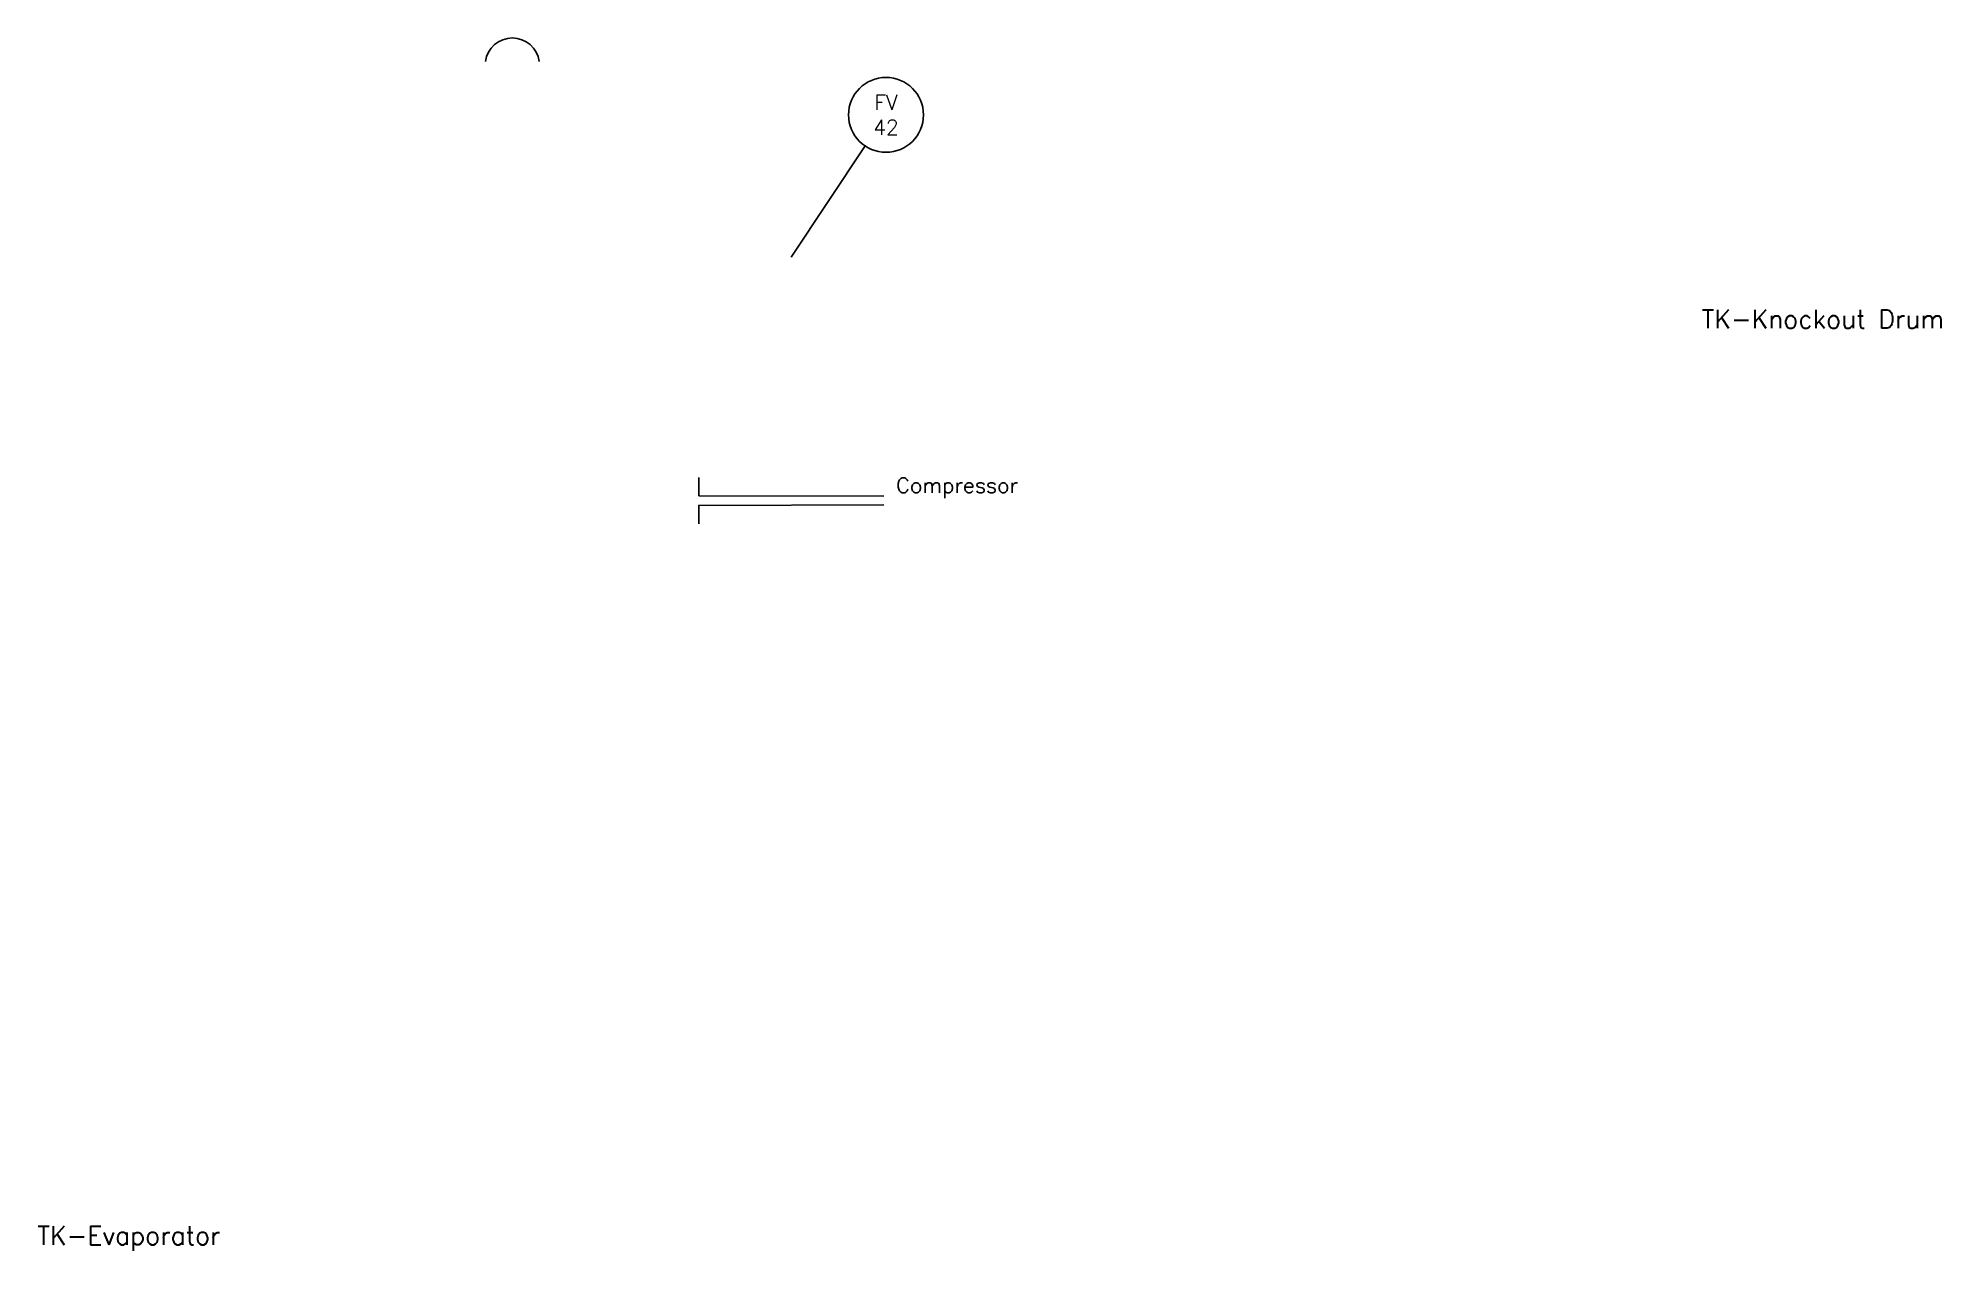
# Model space of a CAD drawing. Header units: inches. Extents: x 0 to 26.6, y 0 to 19.9.
# Drawn here: x 1.93 to 12.22, y 3.38 to 9.94 of the extents above; entities that cross this region are included whole.
import ezdxf
from ezdxf.enums import TextEntityAlignment as Align

# ---------------------------------------------------------------- set-up
doc = ezdxf.new("R2010")
doc.units = ezdxf.units.IN
doc.header["$MEASUREMENT"] = 0
doc.layers.add('Instrument', color=2, linetype='Continuous')
doc.styles.get("Standard").update_dxf_attribs({"font": 'romans.shx', "height": 0.1})
doc.dimstyles.get("Standard").update_dxf_attribs({"dimtxt": 0.18, "dimasz": 0.18, "dimexe": 0.18, "dimexo": 0.0625, "dimgap": 0.09, "dimtad": 0, "dimtih": 1, "dimtoh": 1, "dimdec": 4, "dimzin": 0, "dimdsep": 46, "dimtxsty": 'Standard', "dimcen": 0.09, "dimadec": 0, "dimazin": 0, "dimtfac": 1, "dimtdec": 4, "dimtofl": 0, "dimtmove": 0, "dimatfit": 3, "dimfxl": 1, "dimtolj": 1, "dimtzin": 0, "dimarcsym": 0})

msp = doc.modelspace()

# ---------------------------------------------------------------- texts
msp.add_text('Compressor', height=0.0827).set_placement((6.567, 7.479))

# ---------------------------------------------------------------- blocks, each defined once
blk = doc.blocks.new('Tag_block')
at = {"color": 0, "linetype": 'ByBlock', "lineweight": -2}
blk.add_attdef('#(TargetObject.Tag)', text='', height=0.1, dxfattribs=at).set_placement((0, 0), align=Align.MIDDLE_CENTER)
blk = doc.blocks.new('*U69')
at = {"color": 0, "linetype": 'ByBlock', "lineweight": -2}
for start, end in [(0, 180), (180, 0)]:
    blk.add_arc((0, 0), 0.25, start, end, dxfattribs=at)
blk.add_wipeout([(-0.092, 0.149), (0.096, 0.151), (0.096, 0.024), (-0.092, 0.024)], dxfattribs=at)
blk.add_wipeout([(-0.106, -0.024), (0.11, -0.024), (0.11, -0.155), (-0.106, -0.155)], dxfattribs=at)
for tag, p in [('#(TargetObject.Type)', (0, 0.083)), ('#(TargetObject.LoopNumber)', (0, -0.083))]:
    blk.add_attdef(tag, text='', height=0.1, dxfattribs=at).set_placement(p, align=Align.MIDDLE_CENTER)

# ---------------------------------------------------------------- linework, layer by layer
for points in [[(5.5, 7.562), (5.501, 7.463)], [(5.5, 7.312), (5.5, 7.412), (6.5, 7.414)], [(5.501, 7.463), (6.5, 7.462)]]:
    msp.add_lwpolyline(points)
at = {"color": 190}
msp.add_arc((4.492, 9.794), 0.146, 7.4604, 172.5396, dxfattribs=at)

# ---------------------------------------------------------------- block references
for p, values in [((11.577, 8.42), {'#(TargetObject.Tag)': 'TK-Knockout Drum'}), ((2.419, 3.463), {'#(TargetObject.Tag)': 'TK-Evaporator'})]:
    msp.add_blockref('Tag_block', p).add_auto_attribs(values)
at = {"layer": 'Instrument', "linetype": 'ByBlock', "xscale": 0.8104960246713505, "yscale": 0.8104960246713505, "zscale": 0.8104960246713505}
msp.add_blockref('*U69', (6.512, 9.524), dxfattribs=at).add_auto_attribs({'#(TargetObject.Type)': 'FV', '#(TargetObject.LoopNumber)': '42'})

msp.set_redraw_order([(e.dxf.handle, doc.entitydb.next_handle()) for e in msp.query("TEXT MTEXT ATTDEF DIMENSION ARC_DIMENSION")])  # texts and dimensions are drawn at this point

# ---------------------------------------------------------------- next in the draw order: leaders
at = {"layer": 'Instrument', "linetype": 'ByBlock', "has_arrowhead": 0}
msp.add_leader([(6, 8.755), (6.4, 9.356)], dimstyle='Standard', dxfattribs=at)

doc.saveas('drawing.dxf')
